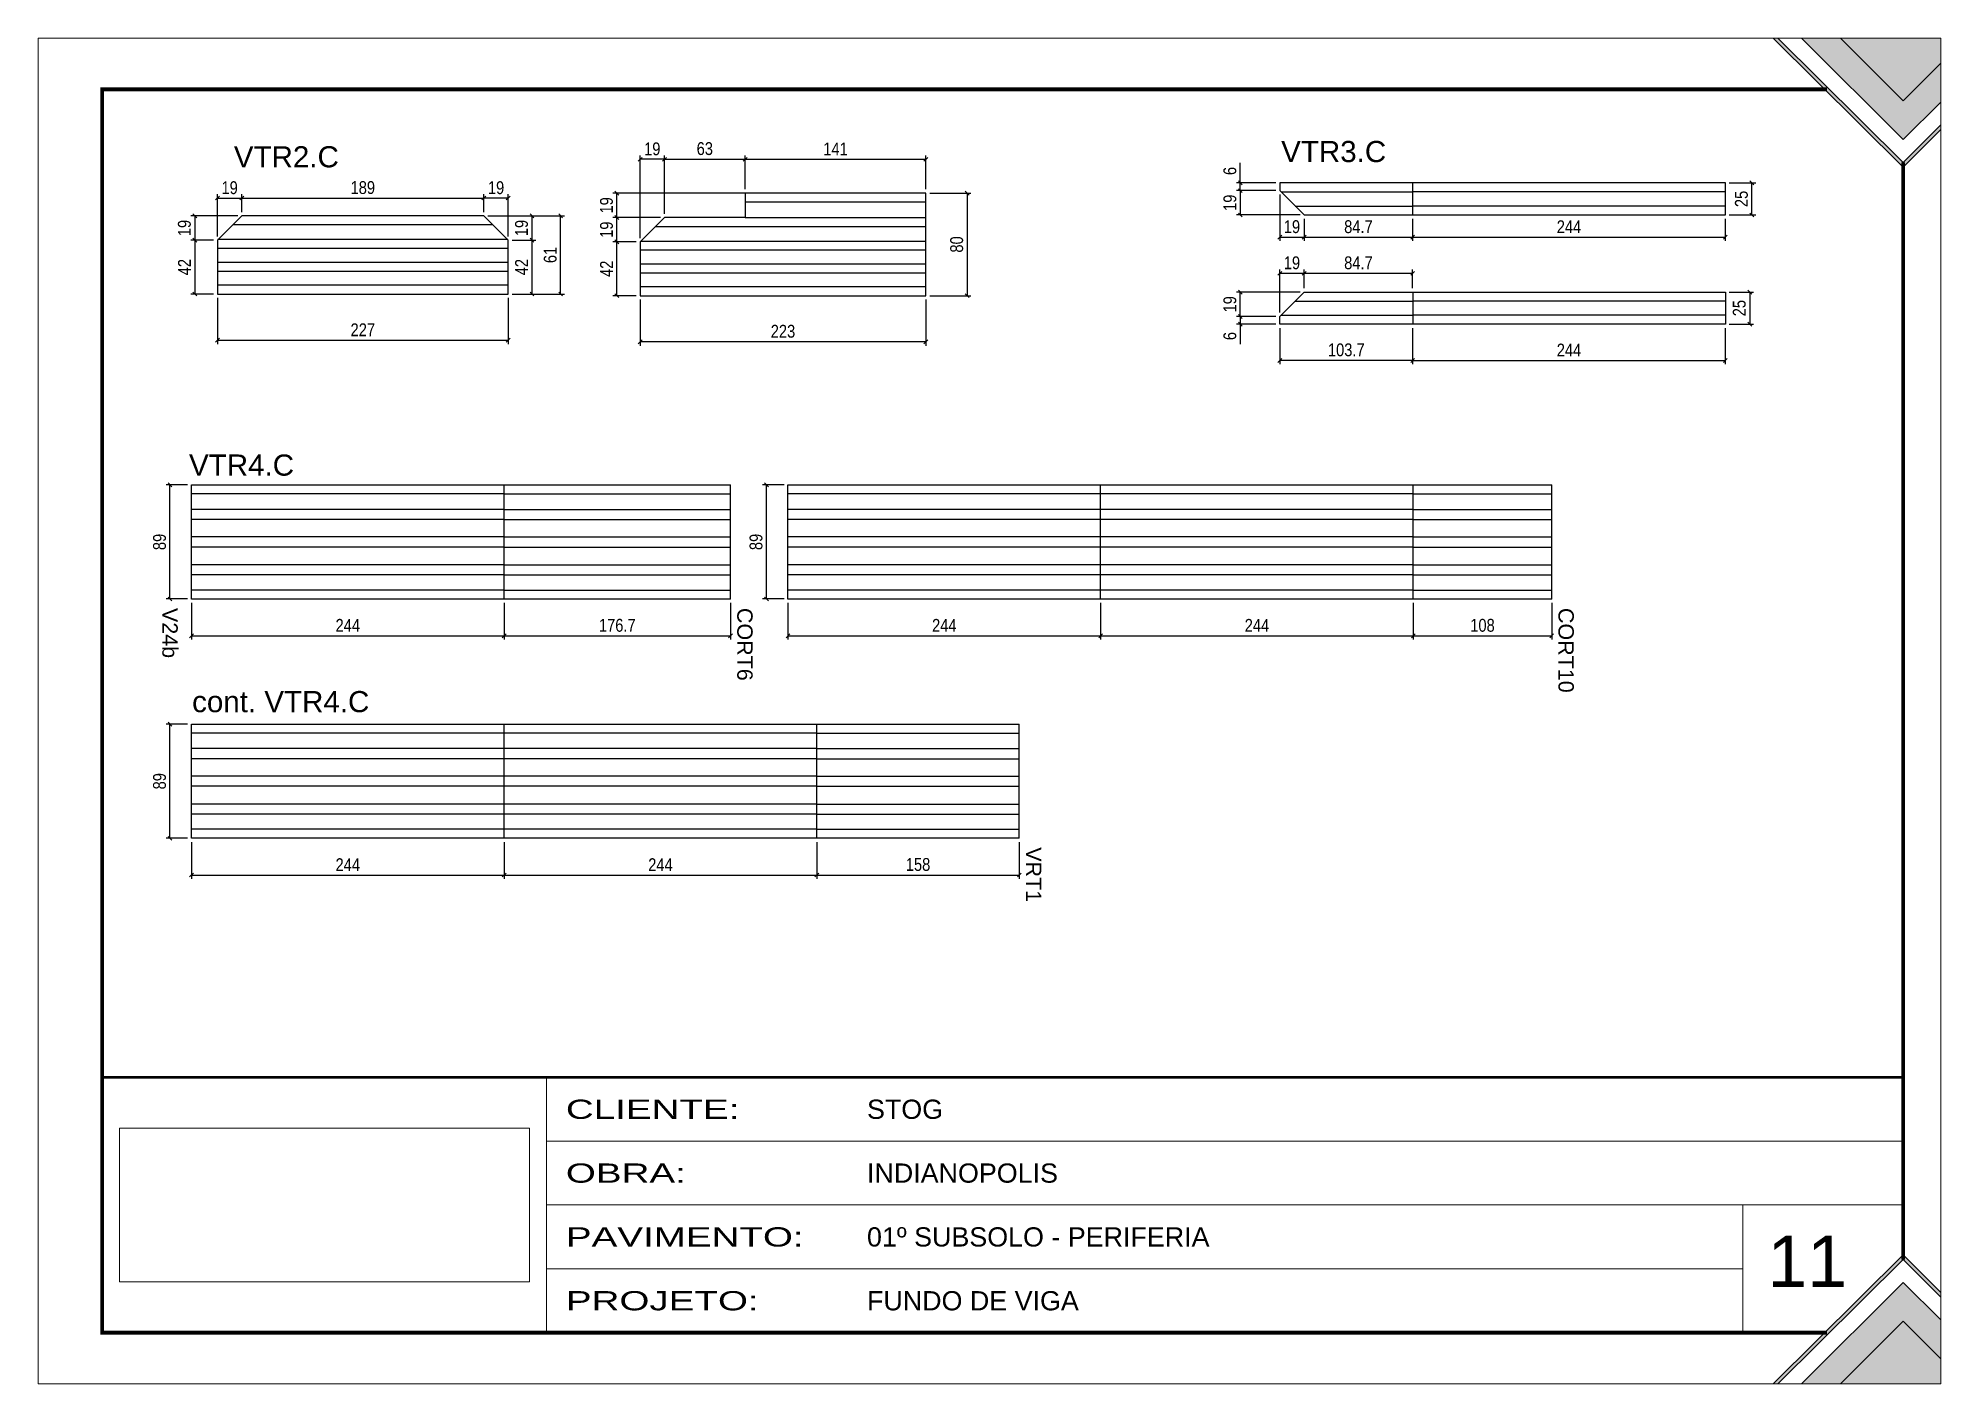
# Model space of a CAD drawing. Extents: x -1206 to 6684, y -2991 to 10691.
# Drawn here: x 3241 to 4726, y -1841 to -791 of the extents above; entities that cross this region are included whole.
import ezdxf
from ezdxf.enums import TextEntityAlignment as Align

# ---------------------------------------------------------------- set-up
doc = ezdxf.new("R2010")
doc.units = 0
doc.linetypes.add('CONTINUO', pattern=[0])
doc.layers.get('0').update_dxf_attribs({"color": 50})
for name, color, linetype in [('5', 5, 'Continuous'), ('COTA', 241, 'Continuous'), ('NOMENCLATURA', 7, 'Continuous'), ('Painéis', 200, 'Continuous'), ('SARR_2.2x7', 40, 'Continuous'), ('TEXTO', 3, 'Continuous')]:
    doc.layers.add(name, color=color, linetype=linetype)
doc.layers.add('Folhas', color=255, linetype='Continuous', lineweight=9)
doc.styles.add('ARIAL', font='arial.ttf')
doc.styles.add('COTA TECNICA-50', font='techl___.ttf', dxfattribs={"height": 10})
doc.styles.get("Standard").update_dxf_attribs({"font": 'arial.ttf'})
doc.styles.add('Tecnologia', font='')
doc.styles.get('Tecnologia').set_extended_font_data('Forgotten Futurist')
doc.dimstyles.new('COTA PAINEL-50', dxfattribs={"dimtxt": 10, "dimasz": 3, "dimexe": 3, "dimexo": 3, "dimgap": 3, "dimtad": 1, "dimdec": 1, "dimzin": 9, "dimdsep": 46, "dimtxsty": 'COTA TECNICA-50', "dimblk1": 'OBLIQUE', "dimblk2": 'OBLIQUE', "dimsah": 1, "dimcen": 0.9, "dimclrd": 4, "dimclre": 4, "dimclrt": 240, "dimadec": 1, "dimazin": 3, "dimtfac": 1, "dimtdec": 1, "dimtmove": 0, "dimatfit": 3, "dimfxl": 1, "dimtolj": 1, "dimtzin": 12, "dimarcsym": 0})
picture_1 = doc.add_image_def('image1.jpg', size_in_pixel=(1600, 599))

msp = doc.modelspace()

# ---------------------------------------------------------------- texts
at = {"layer": '5', "linetype": 'Continuous'}
for s, p in [('V24b', (3338.458, -1236.083)), ('CORT6', (3787.124, -1236.083)), ('CORT10', (4427.955, -1236.083)), ('VRT1', (4012.424, -1422.755))]:
    msp.add_text(s, height=12, rotation=270.000036, dxfattribs=at).set_placement(p)
at = {"layer": 'Folhas', "style": 'ARIAL'}
msp.add_text('11', height=40, dxfattribs=at).set_placement((4622.102, -1745.755), align=Align.MIDDLE)
at = {"layer": 'NOMENCLATURA', "linetype": 'Continuous'}
for s, height, p in [('VTR2.C', 16.5, (3394.253, -892.37)), ('VTR3.C', 16.5, (4211.573, -888.255)), ('VTR4.C', 16.5, (3359.293, -1132.879)), ('cont. VTR4.C', 16.49999, (3361.689, -1317.425))]:
    msp.add_text(s, height=height, dxfattribs=at).set_placement(p)

# ---------------------------------------------------------------- blocks, each defined once
blk = doc.blocks.new('9999999999')
at = {"transparency": 33554687}
h = blk.add_hatch(color=30, dxfattribs=at)
h.dxf.hatch_style = 1
h.paths.add_polyline_path([(1357.7, 1050), (1354, 1050), (1455.5, 949.3), (1485, 978.7), (1485, 982.3), (1455.5, 953)])
at = {"true_color": 0x000000, "transparency": 33554687}
h = blk.add_hatch(color=18, dxfattribs=at)
h.dxf.hatch_style = 1
h.paths.add_polyline_path([(1406.6, 1050), (1376.2, 1050), (1455.5, 970.8), (1485, 1000.1), (1485, 1030.4), (1455.5, 1001.1)])
at = {"true_color": 0xff7f00, "transparency": 33554687}
h = blk.add_hatch(color=30, dxfattribs=at)
h.dxf.hatch_style = 1
h.paths.add_polyline_path([(1485, 1030.4), (1485, 1050), (1406.6, 1050), (1455.5, 1001.1)])
at = {"transparency": 33554687}
h = blk.add_hatch(color=30, dxfattribs=at)
h.dxf.hatch_style = 1
h.paths.add_polyline_path([(1357.7, 0), (1354, 0), (1455.5, 100.7), (1485, 71.3), (1485, 67.7), (1455.5, 97)])
at = {"true_color": 0x000000, "transparency": 33554687}
h = blk.add_hatch(color=18, dxfattribs=at)
h.dxf.hatch_style = 1
h.paths.add_polyline_path([(1406.6, 0), (1376.2, 0), (1455.5, 79.2), (1485, 49.9), (1485, 19.6), (1455.5, 48.9)])
at = {"true_color": 0xff7f00, "transparency": 33554687}
h = blk.add_hatch(color=30, dxfattribs=at)
h.dxf.hatch_style = 1
h.paths.add_polyline_path([(1485, 19.6), (1485, 0), (1406.6, 0), (1455.5, 48.9)])
at = {"color": 30, "linetype": 'CONTINUO'}
for p, q in [((396.9, 40), (396.9, 239.2)), ((396.9, 189.4), (1455.5, 189.4)), ((396.9, 139.6), (1455.5, 139.6)), ((1330.4, 139.6), (1330.4, 40)), ((396.9, 89.8), (1330.4, 89.8))]:
    blk.add_line(p, q, dxfattribs=at)
at = {"color": 30, "transparency": 33554687}
for points in [[(1485, 978.7), (1455.5, 949.3), (1354, 1050)], [(1485, 982.3), (1455.5, 953), (1357.7, 1050)], [(1376.2, 1050), (1455.5, 970.8), (1485, 1000.1)], [(1406.6, 1050), (1455.5, 1001.1), (1485, 1030.4)], [(1485, 71.3), (1455.5, 100.7), (1354, 0)], [(1485, 67.7), (1455.5, 97), (1357.7, 0)], [(1376.2, 0), (1455.5, 79.2), (1485, 49.9)], [(1406.6, 0), (1455.5, 48.9), (1485, 19.6)]]:
    blk.add_lwpolyline(points, dxfattribs=at)
at = {"color": 30, "linetype": 'CONTINUO', "const_width": 2}
blk.add_lwpolyline([(1455.5, 97), (1455.5, 239.2), (50, 239.2), (50, 40), (1396.2, 40)], dxfattribs=at)
at = {"layer": 'Folhas'}
blk.add_lwpolyline([(0, 0), (1485, 0), (1485, 1050), (0, 1050)], close=True, dxfattribs=at)
at = {"layer": 'Folhas', "color": 30, "const_width": 3}
for points in [[(1396.2, 1010), (50, 1010), (50, 40), (1396.2, 40)], [(1455.5, 97), (1455.5, 953)]]:
    blk.add_lwpolyline(points, dxfattribs=at)
at = {"layer": 'TEXTO', "color": 7, "style": 'Tecnologia', "width": 1.5}
for s, p in [('CLIENTE:', (411.9, 214.3)), ('OBRA:', (411.9, 164.5)), ('PAVIMENTO:', (411.9, 114.7)), ('PROJETO:', (411.9, 64.9))]:
    blk.add_text(s, height=15, dxfattribs=at).set_placement(p, align=Align.MIDDLE_LEFT)
at = {"layer": 'TEXTO', "color": 7, "linetype": 'Continuous', "ltscale": 5, "style": 'ARIAL'}
for s, p in [('STOG', (646.9, 214.3)), ('INDIANOPOLIS', (646.9, 164.5)), ('01º SUBSOLO - PERIFERIA', (646.9, 114.7)), ('FUNDO DE VIGA', (646.9, 64.9))]:
    blk.add_text(s, height=15, dxfattribs=at).set_placement(p, align=Align.MIDDLE_LEFT)
image = blk.add_image(picture_1, insert=(63.5, 79.7), size_in_units=(320, 119.8))
image.dxf.flags = 7
blk = doc.blocks.new('_Oblique')
at = {"color": 0, "linetype": 'ByBlock', "lineweight": -2}
blk.add_line((-0.5, -0.5), (0.5, 0.5), dxfattribs=at)
blk = doc.blocks.new('*D327')
at = {"layer": 'COTA', "color": 4, "lineweight": -2, "transparency": 16777216}
for p, q in [((3381.5, -994.2), (3381.5, -1030.2)), ((3608.4, -994.2), (3608.4, -1030.2)), ((3381.5, -1027.2), (3608.4, -1027.2))]:
    blk.add_line(p, q, dxfattribs=at)
at = {"layer": 'Defpoints', "color": 0, "transparency": 16777216}
for p in [(3381.5, -991.2), (3608.4, -991.2), (3608.4, -1027.2)]:
    blk.add_point(p, dxfattribs=at)
at = {"layer": 'COTA', "color": 4, "lineweight": -2, "transparency": 16777216, "xscale": 3, "yscale": 3, "zscale": 3, "rotation": 180}
blk.add_blockref('_Oblique', (3381.5, -1027.2), dxfattribs=at)
at = {"layer": 'COTA', "color": 4, "lineweight": -2, "transparency": 16777216, "xscale": 3, "yscale": 3, "zscale": 3}
blk.add_blockref('_Oblique', (3608.4, -1027.2), dxfattribs=at)
at = {"layer": 'COTA', "color": 240, "transparency": 16777216, "insert": (3494.9, -1019.1), "char_height": 10, "attachment_point": 5, "style": 'COTA TECNICA-50'}
blk.add_mtext('\\A1;227', dxfattribs=at)
blk = doc.blocks.new('*D328')
at = {"layer": 'COTA', "color": 4, "lineweight": -2, "transparency": 16777216}
for p, q in [((3711.3, -995.5), (3711.3, -1031.5)), ((3934.3, -995.5), (3934.3, -1031.5)), ((3934.3, -1028.5), (3711.3, -1028.5))]:
    blk.add_line(p, q, dxfattribs=at)
at = {"layer": 'Defpoints', "color": 0, "transparency": 16777216}
for p in [(3711.3, -992.5), (3934.3, -992.5), (3711.3, -1028.5)]:
    blk.add_point(p, dxfattribs=at)
at = {"layer": 'COTA', "color": 4, "lineweight": -2, "transparency": 16777216, "xscale": 3, "yscale": 3, "zscale": 3, "rotation": 180}
blk.add_blockref('_Oblique', (3711.3, -1028.5), dxfattribs=at)
at = {"layer": 'COTA', "color": 4, "lineweight": -2, "transparency": 16777216, "xscale": 3, "yscale": 3, "zscale": 3}
blk.add_blockref('_Oblique', (3934.3, -1028.5), dxfattribs=at)
at = {"layer": 'COTA', "color": 240, "transparency": 16777216, "insert": (3822.8, -1020.3), "char_height": 10, "attachment_point": 5, "style": 'COTA TECNICA-50'}
blk.add_mtext('\\A1;223', dxfattribs=at)
blk = doc.blocks.new('*D329')
at = {"layer": 'COTA', "color": 4, "lineweight": -2, "transparency": 16777216}
for p, q in [((3937.3, -912.5), (3969.5, -912.5)), ((3966.5, -912.5), (3966.5, -992.5)), ((3937.3, -992.5), (3969.5, -992.5))]:
    blk.add_line(p, q, dxfattribs=at)
at = {"layer": 'Defpoints', "color": 0, "transparency": 16777216}
for p in [(3934.3, -912.5), (3934.3, -992.5), (3966.5, -992.5)]:
    blk.add_point(p, dxfattribs=at)
at = {"layer": 'COTA', "color": 4, "lineweight": -2, "transparency": 16777216, "xscale": 3, "yscale": 3, "zscale": 3}
for p, rotation in [((3966.5, -912.5), 90), ((3966.5, -992.5), 270)]:
    blk.add_blockref('_Oblique', p, dxfattribs=dict(at, rotation=rotation))
at = {"layer": 'COTA', "color": 240, "transparency": 16777216, "insert": (3958.4, -952.5), "char_height": 10, "attachment_point": 5, "rotation": 90, "style": 'COTA TECNICA-50'}
blk.add_mtext('\\A1;80', dxfattribs=at)
blk = doc.blocks.new('*D330')
at = {"layer": 'COTA', "color": 4, "lineweight": -2, "transparency": 16777216}
for p, q in [((3793.3, -909.5), (3793.3, -883.1)), ((3793.3, -886.1), (3934.3, -886.1)), ((3934.3, -909.5), (3934.3, -883.1))]:
    blk.add_line(p, q, dxfattribs=at)
at = {"layer": 'Defpoints', "color": 0, "transparency": 16777216}
for p in [(3934.3, -886.1), (3793.3, -912.5), (3934.3, -912.5)]:
    blk.add_point(p, dxfattribs=at)
at = {"layer": 'COTA', "color": 4, "lineweight": -2, "transparency": 16777216, "xscale": 3, "yscale": 3, "zscale": 3, "rotation": 180}
blk.add_blockref('_Oblique', (3793.3, -886.1), dxfattribs=at)
at = {"layer": 'COTA', "color": 4, "lineweight": -2, "transparency": 16777216, "xscale": 3, "yscale": 3, "zscale": 3}
blk.add_blockref('_Oblique', (3934.3, -886.1), dxfattribs=at)
at = {"layer": 'COTA', "color": 240, "transparency": 16777216, "insert": (3863.8, -878), "char_height": 10, "attachment_point": 5, "style": 'COTA TECNICA-50'}
blk.add_mtext('\\A1;141', dxfattribs=at)
blk = doc.blocks.new('*D331')
at = {"layer": 'COTA', "color": 4, "lineweight": -2, "transparency": 16777216}
for p, q in [((3730.3, -928.5), (3730.3, -883.1)), ((3730.3, -886.1), (3793.3, -886.1)), ((3793.3, -909.5), (3793.3, -883.1))]:
    blk.add_line(p, q, dxfattribs=at)
at = {"layer": 'Defpoints', "color": 0, "transparency": 16777216}
for p in [(3793.3, -886.1), (3793.3, -912.5), (3730.3, -931.5)]:
    blk.add_point(p, dxfattribs=at)
at = {"layer": 'COTA', "color": 4, "lineweight": -2, "transparency": 16777216, "xscale": 3, "yscale": 3, "zscale": 3, "rotation": 180}
blk.add_blockref('_Oblique', (3730.3, -886.1), dxfattribs=at)
at = {"layer": 'COTA', "color": 4, "lineweight": -2, "transparency": 16777216, "xscale": 3, "yscale": 3, "zscale": 3}
blk.add_blockref('_Oblique', (3793.3, -886.1), dxfattribs=at)
at = {"layer": 'COTA', "color": 240, "transparency": 16777216, "insert": (3761.8, -877.8), "char_height": 10, "attachment_point": 5, "style": 'COTA TECNICA-50'}
blk.add_mtext('\\A1;63', dxfattribs=at)
blk = doc.blocks.new('*D332')
at = {"layer": 'COTA', "color": 4, "lineweight": -2, "transparency": 16777216}
for p, q in [((3708.3, -950.5), (3690.1, -950.5)), ((3693.1, -992.5), (3693.1, -950.5)), ((3708.3, -992.5), (3690.1, -992.5))]:
    blk.add_line(p, q, dxfattribs=at)
at = {"layer": 'Defpoints', "color": 0, "transparency": 16777216}
for p in [(3693.1, -950.5), (3711.3, -950.5), (3711.3, -992.5)]:
    blk.add_point(p, dxfattribs=at)
at = {"layer": 'COTA', "color": 4, "lineweight": -2, "transparency": 16777216, "xscale": 3, "yscale": 3, "zscale": 3}
for p, rotation in [((3693.1, -950.5), 90), ((3693.1, -992.5), 270)]:
    blk.add_blockref('_Oblique', p, dxfattribs=dict(at, rotation=rotation))
at = {"layer": 'COTA', "color": 240, "transparency": 16777216, "insert": (3685.1, -971.5), "char_height": 10, "attachment_point": 5, "rotation": 90, "style": 'COTA TECNICA-50'}
blk.add_mtext('\\A1;42', dxfattribs=at)
blk = doc.blocks.new('*D333')
at = {"layer": 'COTA', "color": 4, "lineweight": -2, "transparency": 16777216}
for p, q in [((3711.3, -947.5), (3711.3, -883.1)), ((3730.3, -886.1), (3711.3, -886.1)), ((3730.3, -928.5), (3730.3, -883.1))]:
    blk.add_line(p, q, dxfattribs=at)
at = {"layer": 'Defpoints', "color": 0, "transparency": 16777216}
for p in [(3711.3, -886.1), (3730.3, -931.5), (3711.3, -950.5)]:
    blk.add_point(p, dxfattribs=at)
at = {"layer": 'COTA', "color": 4, "lineweight": -2, "transparency": 16777216, "xscale": 3, "yscale": 3, "zscale": 3, "rotation": 180}
blk.add_blockref('_Oblique', (3711.3, -886.1), dxfattribs=at)
at = {"layer": 'COTA', "color": 4, "lineweight": -2, "transparency": 16777216, "xscale": 3, "yscale": 3, "zscale": 3}
blk.add_blockref('_Oblique', (3730.3, -886.1), dxfattribs=at)
at = {"layer": 'COTA', "color": 240, "transparency": 16777216, "insert": (3720.8, -878), "char_height": 10, "attachment_point": 5, "style": 'COTA TECNICA-50'}
blk.add_mtext('\\A1;19', dxfattribs=at)
blk = doc.blocks.new('*D334')
at = {"layer": 'COTA', "color": 4, "lineweight": -2, "transparency": 16777216}
for p, q in [((3727.3, -931.5), (3690.1, -931.5)), ((3693.1, -950.5), (3693.1, -931.5)), ((3708.3, -950.5), (3690.1, -950.5))]:
    blk.add_line(p, q, dxfattribs=at)
at = {"layer": 'Defpoints', "color": 0, "transparency": 16777216}
for p in [(3693.1, -931.5), (3730.3, -931.5), (3711.3, -950.5)]:
    blk.add_point(p, dxfattribs=at)
at = {"layer": 'COTA', "color": 4, "lineweight": -2, "transparency": 16777216, "xscale": 3, "yscale": 3, "zscale": 3}
for p, rotation in [((3693.1, -931.5), 90), ((3693.1, -950.5), 270)]:
    blk.add_blockref('_Oblique', p, dxfattribs=dict(at, rotation=rotation))
at = {"layer": 'COTA', "color": 240, "transparency": 16777216, "insert": (3685.1, -941), "char_height": 10, "attachment_point": 5, "rotation": 90, "style": 'COTA TECNICA-50'}
blk.add_mtext('\\A1;19', dxfattribs=at)
blk = doc.blocks.new('*D335')
at = {"layer": 'COTA', "color": 4, "lineweight": -2, "transparency": 16777216}
for p, q in [((3796.8, -912.5), (3690.1, -912.5)), ((3693.1, -931.5), (3693.1, -912.5)), ((3727.3, -931.5), (3690.1, -931.5))]:
    blk.add_line(p, q, dxfattribs=at)
at = {"layer": 'Defpoints', "color": 0, "transparency": 16777216}
for p in [(3693.1, -912.5), (3799.8, -912.5), (3730.3, -931.5)]:
    blk.add_point(p, dxfattribs=at)
at = {"layer": 'COTA', "color": 4, "lineweight": -2, "transparency": 16777216, "xscale": 3, "yscale": 3, "zscale": 3}
for p, rotation in [((3693.1, -912.5), 90), ((3693.1, -931.5), 270)]:
    blk.add_blockref('_Oblique', p, dxfattribs=dict(at, rotation=rotation))
at = {"layer": 'COTA', "color": 240, "transparency": 16777216, "insert": (3685.1, -922), "char_height": 10, "attachment_point": 5, "rotation": 90, "style": 'COTA TECNICA-50'}
blk.add_mtext('\\A1;19', dxfattribs=at)
blk = doc.blocks.new('*D336')
at = {"layer": 'COTA', "color": 4, "lineweight": -2, "transparency": 16777216}
for p, q in [((3611.4, -949.2), (3629.9, -949.2)), ((3626.9, -949.2), (3626.9, -991.2)), ((3611.4, -991.2), (3629.9, -991.2))]:
    blk.add_line(p, q, dxfattribs=at)
at = {"layer": 'Defpoints', "color": 0, "transparency": 16777216}
for p in [(3608.4, -949.2), (3608.4, -991.2), (3626.9, -991.2)]:
    blk.add_point(p, dxfattribs=at)
at = {"layer": 'COTA', "color": 4, "lineweight": -2, "transparency": 16777216, "xscale": 3, "yscale": 3, "zscale": 3}
for p, rotation in [((3626.9, -949.2), 90), ((3626.9, -991.2), 270)]:
    blk.add_blockref('_Oblique', p, dxfattribs=dict(at, rotation=rotation))
at = {"layer": 'COTA', "color": 240, "transparency": 16777216, "insert": (3618.8, -970.2), "char_height": 10, "attachment_point": 5, "rotation": 90, "style": 'COTA TECNICA-50'}
blk.add_mtext('\\A1;42', dxfattribs=at)
blk = doc.blocks.new('*D337')
at = {"layer": 'COTA', "color": 4, "lineweight": -2, "transparency": 16777216}
for p, q in [((3592.4, -930.2), (3629.9, -930.2)), ((3626.9, -930.2), (3626.9, -949.2)), ((3611.4, -949.2), (3629.9, -949.2))]:
    blk.add_line(p, q, dxfattribs=at)
at = {"layer": 'Defpoints', "color": 0, "transparency": 16777216}
for p in [(3589.4, -930.2), (3608.4, -949.2), (3626.9, -949.2)]:
    blk.add_point(p, dxfattribs=at)
at = {"layer": 'COTA', "color": 4, "lineweight": -2, "transparency": 16777216, "xscale": 3, "yscale": 3, "zscale": 3}
for p, rotation in [((3626.9, -930.2), 90), ((3626.9, -949.2), 270)]:
    blk.add_blockref('_Oblique', p, dxfattribs=dict(at, rotation=rotation))
at = {"layer": 'COTA', "color": 240, "transparency": 16777216, "insert": (3618.8, -939.7), "char_height": 10, "attachment_point": 5, "rotation": 90, "style": 'COTA TECNICA-50'}
blk.add_mtext('\\A1;19', dxfattribs=at)
blk = doc.blocks.new('*D338')
at = {"layer": 'COTA', "color": 4, "lineweight": -2, "transparency": 16777216}
for p, q in [((3397.5, -930.2), (3360.8, -930.2)), ((3363.8, -930.2), (3363.8, -949.2)), ((3378.5, -949.2), (3360.8, -949.2))]:
    blk.add_line(p, q, dxfattribs=at)
at = {"layer": 'Defpoints', "color": 0, "transparency": 16777216}
for p in [(3400.5, -930.2), (3363.8, -949.2), (3381.5, -949.2)]:
    blk.add_point(p, dxfattribs=at)
at = {"layer": 'COTA', "color": 4, "lineweight": -2, "transparency": 16777216, "xscale": 3, "yscale": 3, "zscale": 3}
for p, rotation in [((3363.8, -930.2), 90), ((3363.8, -949.2), 270)]:
    blk.add_blockref('_Oblique', p, dxfattribs=dict(at, rotation=rotation))
at = {"layer": 'COTA', "color": 240, "transparency": 16777216, "insert": (3355.7, -939.7), "char_height": 10, "attachment_point": 5, "rotation": 90, "style": 'COTA TECNICA-50'}
blk.add_mtext('\\A1;19', dxfattribs=at)
blk = doc.blocks.new('*D339')
at = {"layer": 'COTA', "color": 4, "lineweight": -2, "transparency": 16777216}
for p, q in [((3378.5, -949.2), (3360.8, -949.2)), ((3363.8, -949.2), (3363.8, -991.2)), ((3378.5, -991.2), (3360.8, -991.2))]:
    blk.add_line(p, q, dxfattribs=at)
at = {"layer": 'Defpoints', "color": 0, "transparency": 16777216}
for p in [(3381.5, -949.2), (3363.8, -991.2), (3381.5, -991.2)]:
    blk.add_point(p, dxfattribs=at)
at = {"layer": 'COTA', "color": 4, "lineweight": -2, "transparency": 16777216, "xscale": 3, "yscale": 3, "zscale": 3}
for p, rotation in [((3363.8, -949.2), 90), ((3363.8, -991.2), 270)]:
    blk.add_blockref('_Oblique', p, dxfattribs=dict(at, rotation=rotation))
at = {"layer": 'COTA', "color": 240, "transparency": 16777216, "insert": (3355.7, -970.2), "char_height": 10, "attachment_point": 5, "rotation": 90, "style": 'COTA TECNICA-50'}
blk.add_mtext('\\A1;42', dxfattribs=at)
blk = doc.blocks.new('*D340')
at = {"layer": 'COTA', "color": 4, "lineweight": -2, "transparency": 16777216}
for p, q in [((3614.2, -930.2), (3652.3, -930.2)), ((3649.3, -991.2), (3649.3, -930.2)), ((3623.7, -991.2), (3652.3, -991.2))]:
    blk.add_line(p, q, dxfattribs=at)
at = {"layer": 'Defpoints', "color": 0, "transparency": 16777216}
for p in [(3611.2, -930.2), (3649.3, -930.2), (3620.7, -991.2)]:
    blk.add_point(p, dxfattribs=at)
at = {"layer": 'COTA', "color": 4, "lineweight": -2, "transparency": 16777216, "xscale": 3, "yscale": 3, "zscale": 3}
for p, rotation in [((3649.3, -930.2), 90), ((3649.3, -991.2), 270)]:
    blk.add_blockref('_Oblique', p, dxfattribs=dict(at, rotation=rotation))
at = {"layer": 'COTA', "color": 240, "transparency": 16777216, "insert": (3641.2, -960.7), "char_height": 10, "attachment_point": 5, "rotation": 90, "style": 'COTA TECNICA-50'}
blk.add_mtext('\\A1;61', dxfattribs=at)
blk = doc.blocks.new('*D341')
at = {"layer": 'COTA', "color": 4, "lineweight": -2, "transparency": 16777216}
for p, q in [((3381.5, -946.2), (3381.5, -913.3)), ((3381.5, -916.3), (3400.5, -916.3)), ((3400.5, -927.2), (3400.5, -913.3))]:
    blk.add_line(p, q, dxfattribs=at)
at = {"layer": 'Defpoints', "color": 0, "transparency": 16777216}
for p in [(3400.5, -916.3), (3400.5, -930.2), (3381.5, -949.2)]:
    blk.add_point(p, dxfattribs=at)
at = {"layer": 'COTA', "color": 4, "lineweight": -2, "transparency": 16777216, "xscale": 3, "yscale": 3, "zscale": 3, "rotation": 180}
blk.add_blockref('_Oblique', (3381.5, -916.3), dxfattribs=at)
at = {"layer": 'COTA', "color": 4, "lineweight": -2, "transparency": 16777216, "xscale": 3, "yscale": 3, "zscale": 3}
blk.add_blockref('_Oblique', (3400.5, -916.3), dxfattribs=at)
at = {"layer": 'COTA', "color": 240, "transparency": 16777216, "insert": (3391, -908.3), "char_height": 10, "attachment_point": 5, "style": 'COTA TECNICA-50'}
blk.add_mtext('\\A1;19', dxfattribs=at)
blk = doc.blocks.new('*D342')
at = {"layer": 'COTA', "color": 4, "lineweight": -2, "transparency": 16777216}
for p, q in [((3400.5, -927.2), (3400.5, -913.3)), ((3400.5, -916.3), (3589.4, -916.3)), ((3589.4, -927.2), (3589.4, -913.3))]:
    blk.add_line(p, q, dxfattribs=at)
at = {"layer": 'Defpoints', "color": 0, "transparency": 16777216}
for p in [(3589.4, -916.3), (3400.5, -930.2), (3589.4, -930.2)]:
    blk.add_point(p, dxfattribs=at)
at = {"layer": 'COTA', "color": 4, "lineweight": -2, "transparency": 16777216, "xscale": 3, "yscale": 3, "zscale": 3, "rotation": 180}
blk.add_blockref('_Oblique', (3400.5, -916.3), dxfattribs=at)
at = {"layer": 'COTA', "color": 4, "lineweight": -2, "transparency": 16777216, "xscale": 3, "yscale": 3, "zscale": 3}
blk.add_blockref('_Oblique', (3589.4, -916.3), dxfattribs=at)
at = {"layer": 'COTA', "color": 240, "transparency": 16777216, "insert": (3494.9, -908.2), "char_height": 10, "attachment_point": 5, "style": 'COTA TECNICA-50'}
blk.add_mtext('\\A1;189', dxfattribs=at)
blk = doc.blocks.new('*D343')
at = {"layer": 'COTA', "color": 4, "lineweight": -2, "transparency": 16777216}
for p, q in [((3589.4, -927.2), (3589.4, -913.3)), ((3608.4, -916.3), (3589.4, -916.3)), ((3608.4, -946.2), (3608.4, -913.3))]:
    blk.add_line(p, q, dxfattribs=at)
at = {"layer": 'Defpoints', "color": 0, "transparency": 16777216}
for p in [(3589.4, -916.3), (3589.4, -930.2), (3608.4, -949.2)]:
    blk.add_point(p, dxfattribs=at)
at = {"layer": 'COTA', "color": 4, "lineweight": -2, "transparency": 16777216, "xscale": 3, "yscale": 3, "zscale": 3, "rotation": 180}
blk.add_blockref('_Oblique', (3589.4, -916.3), dxfattribs=at)
at = {"layer": 'COTA', "color": 4, "lineweight": -2, "transparency": 16777216, "xscale": 3, "yscale": 3, "zscale": 3}
blk.add_blockref('_Oblique', (3608.4, -916.3), dxfattribs=at)
at = {"layer": 'COTA', "color": 240, "transparency": 16777216, "insert": (3598.9, -908.3), "char_height": 10, "attachment_point": 5, "style": 'COTA TECNICA-50'}
blk.add_mtext('\\A1;19', dxfattribs=at)
blk = doc.blocks.new('*D344')
at = {"layer": 'COTA', "color": 4, "lineweight": -2, "transparency": 16777216}
for p, q in [((4314.2, -1017.7), (4314.2, -1046)), ((4558.2, -1017.7), (4558.2, -1046)), ((4314.2, -1043), (4558.2, -1043))]:
    blk.add_line(p, q, dxfattribs=at)
at = {"layer": 'Defpoints', "color": 0, "transparency": 16777216}
for p in [(4314.2, -1014.7), (4558.2, -1014.7), (4558.2, -1043)]:
    blk.add_point(p, dxfattribs=at)
at = {"layer": 'COTA', "color": 4, "lineweight": -2, "transparency": 16777216, "xscale": 3, "yscale": 3, "zscale": 3, "rotation": 180}
blk.add_blockref('_Oblique', (4314.2, -1043), dxfattribs=at)
at = {"layer": 'COTA', "color": 4, "lineweight": -2, "transparency": 16777216, "xscale": 3, "yscale": 3, "zscale": 3}
blk.add_blockref('_Oblique', (4558.2, -1043), dxfattribs=at)
at = {"layer": 'COTA', "color": 240, "transparency": 16777216, "insert": (4436.2, -1034.9), "char_height": 10, "attachment_point": 5, "style": 'COTA TECNICA-50'}
blk.add_mtext('\\A1;244', dxfattribs=at)
blk = doc.blocks.new('*D345')
at = {"layer": 'COTA', "color": 4, "lineweight": -2, "transparency": 16777216}
for p, q in [((4210.5, -1017.7), (4210.5, -1046)), ((4314.2, -1017.7), (4314.2, -1046)), ((4314.2, -1043), (4210.5, -1043))]:
    blk.add_line(p, q, dxfattribs=at)
at = {"layer": 'Defpoints', "color": 0, "transparency": 16777216}
for p in [(4210.5, -1014.7), (4314.2, -1014.7), (4210.5, -1043)]:
    blk.add_point(p, dxfattribs=at)
at = {"layer": 'COTA', "color": 4, "lineweight": -2, "transparency": 16777216, "xscale": 3, "yscale": 3, "zscale": 3, "rotation": 180}
blk.add_blockref('_Oblique', (4210.5, -1043), dxfattribs=at)
at = {"layer": 'COTA', "color": 4, "lineweight": -2, "transparency": 16777216, "xscale": 3, "yscale": 3, "zscale": 3}
blk.add_blockref('_Oblique', (4314.2, -1043), dxfattribs=at)
at = {"layer": 'COTA', "color": 240, "transparency": 16777216, "insert": (4262.4, -1034.8), "char_height": 10, "attachment_point": 5, "style": 'COTA TECNICA-50'}
blk.add_mtext('\\A1;103.7', dxfattribs=at)
blk = doc.blocks.new('*D346')
at = {"layer": 'COTA', "color": 4, "lineweight": -2, "transparency": 16777216}
for p, q in [((4207.5, -1008.7), (4176.7, -1008.7)), ((4179.7, -1008.7), (4179.7, -1014.7)), ((4207.5, -1014.7), (4176.7, -1014.7)), ((4179.7, -1014.7), (4179.7, -1030.3))]:
    blk.add_line(p, q, dxfattribs=at)
at = {"layer": 'Defpoints', "color": 0, "transparency": 16777216}
for p in [(4210.5, -1008.7), (4179.7, -1014.7), (4210.5, -1014.7)]:
    blk.add_point(p, dxfattribs=at)
at = {"layer": 'COTA', "color": 4, "lineweight": -2, "transparency": 16777216, "xscale": 3, "yscale": 3, "zscale": 3}
for p, rotation in [((4179.7, -1008.7), 90), ((4179.7, -1014.7), 270)]:
    blk.add_blockref('_Oblique', p, dxfattribs=dict(at, rotation=rotation))
at = {"layer": 'COTA', "color": 240, "transparency": 16777216, "insert": (4171.6, -1024), "char_height": 10, "attachment_point": 5, "rotation": 90, "style": 'COTA TECNICA-50'}
blk.add_mtext('\\A1;6', dxfattribs=at)
blk = doc.blocks.new('*D347')
at = {"layer": 'COTA', "color": 4, "lineweight": -2, "transparency": 16777216}
for p, q in [((4226.5, -989.7), (4176.7, -989.7)), ((4179.7, -1008.7), (4179.7, -989.7)), ((4207.5, -1008.7), (4176.7, -1008.7))]:
    blk.add_line(p, q, dxfattribs=at)
at = {"layer": 'Defpoints', "color": 0, "transparency": 16777216}
for p in [(4179.7, -989.7), (4229.5, -989.7), (4210.5, -1008.7)]:
    blk.add_point(p, dxfattribs=at)
at = {"layer": 'COTA', "color": 4, "lineweight": -2, "transparency": 16777216, "xscale": 3, "yscale": 3, "zscale": 3}
for p, rotation in [((4179.7, -989.7), 90), ((4179.7, -1008.7), 270)]:
    blk.add_blockref('_Oblique', p, dxfattribs=dict(at, rotation=rotation))
at = {"layer": 'COTA', "color": 240, "transparency": 16777216, "insert": (4171.6, -999.2), "char_height": 10, "attachment_point": 5, "rotation": 90, "style": 'COTA TECNICA-50'}
blk.add_mtext('\\A1;19', dxfattribs=at)
blk = doc.blocks.new('*D348')
at = {"layer": 'COTA', "color": 4, "lineweight": -2, "transparency": 16777216}
for p, q in [((4210.5, -1005.7), (4210.5, -972)), ((4210.5, -975), (4229.5, -975)), ((4229.5, -986.7), (4229.5, -972))]:
    blk.add_line(p, q, dxfattribs=at)
at = {"layer": 'Defpoints', "color": 0, "transparency": 16777216}
for p in [(4229.5, -975), (4229.5, -989.7), (4210.5, -1008.7)]:
    blk.add_point(p, dxfattribs=at)
at = {"layer": 'COTA', "color": 4, "lineweight": -2, "transparency": 16777216, "xscale": 3, "yscale": 3, "zscale": 3, "rotation": 180}
blk.add_blockref('_Oblique', (4210.5, -975), dxfattribs=at)
at = {"layer": 'COTA', "color": 4, "lineweight": -2, "transparency": 16777216, "xscale": 3, "yscale": 3, "zscale": 3}
blk.add_blockref('_Oblique', (4229.5, -975), dxfattribs=at)
at = {"layer": 'COTA', "color": 240, "transparency": 16777216, "insert": (4220, -966.9), "char_height": 10, "attachment_point": 5, "style": 'COTA TECNICA-50'}
blk.add_mtext('\\A1;19', dxfattribs=at)
blk = doc.blocks.new('*D349')
at = {"layer": 'COTA', "color": 4, "lineweight": -2, "transparency": 16777216}
for p, q in [((4229.5, -986.7), (4229.5, -972)), ((4229.5, -975), (4314.2, -975)), ((4314.2, -986.7), (4314.2, -972))]:
    blk.add_line(p, q, dxfattribs=at)
at = {"layer": 'Defpoints', "color": 0, "transparency": 16777216}
for p in [(4314.2, -975), (4229.5, -989.7), (4314.2, -989.7)]:
    blk.add_point(p, dxfattribs=at)
at = {"layer": 'COTA', "color": 4, "lineweight": -2, "transparency": 16777216, "xscale": 3, "yscale": 3, "zscale": 3, "rotation": 180}
blk.add_blockref('_Oblique', (4229.5, -975), dxfattribs=at)
at = {"layer": 'COTA', "color": 4, "lineweight": -2, "transparency": 16777216, "xscale": 3, "yscale": 3, "zscale": 3}
blk.add_blockref('_Oblique', (4314.2, -975), dxfattribs=at)
at = {"layer": 'COTA', "color": 240, "transparency": 16777216, "insert": (4271.9, -966.9), "char_height": 10, "attachment_point": 5, "style": 'COTA TECNICA-50'}
blk.add_mtext('\\A1;84.7', dxfattribs=at)
blk = doc.blocks.new('*D350')
at = {"layer": 'COTA', "color": 4, "lineweight": -2, "transparency": 16777216}
for p, q in [((4179.7, -904.5), (4179.7, -888.9)), ((4207.5, -904.5), (4176.7, -904.5)), ((4179.7, -910.5), (4179.7, -904.5)), ((4207.5, -910.5), (4176.7, -910.5))]:
    blk.add_line(p, q, dxfattribs=at)
at = {"layer": 'Defpoints', "color": 0, "transparency": 16777216}
for p in [(4179.7, -904.5), (4210.5, -904.5), (4210.5, -910.5)]:
    blk.add_point(p, dxfattribs=at)
at = {"layer": 'COTA', "color": 4, "lineweight": -2, "transparency": 16777216, "xscale": 3, "yscale": 3, "zscale": 3}
for p, rotation in [((4179.7, -904.5), 90), ((4179.7, -910.5), 270)]:
    blk.add_blockref('_Oblique', p, dxfattribs=dict(at, rotation=rotation))
at = {"layer": 'COTA', "color": 240, "transparency": 16777216, "insert": (4171.6, -895.2), "char_height": 10, "attachment_point": 5, "rotation": 90, "style": 'COTA TECNICA-50'}
blk.add_mtext('\\A1;6', dxfattribs=at)
blk = doc.blocks.new('*D351')
at = {"layer": 'COTA', "color": 4, "lineweight": -2, "transparency": 16777216}
for p, q in [((4207.5, -910.5), (4176.7, -910.5)), ((4179.7, -910.5), (4179.7, -929.5)), ((4226.5, -929.5), (4176.7, -929.5))]:
    blk.add_line(p, q, dxfattribs=at)
at = {"layer": 'Defpoints', "color": 0, "transparency": 16777216}
for p in [(4210.5, -910.5), (4179.7, -929.5), (4229.5, -929.5)]:
    blk.add_point(p, dxfattribs=at)
at = {"layer": 'COTA', "color": 4, "lineweight": -2, "transparency": 16777216, "xscale": 3, "yscale": 3, "zscale": 3}
for p, rotation in [((4179.7, -910.5), 90), ((4179.7, -929.5), 270)]:
    blk.add_blockref('_Oblique', p, dxfattribs=dict(at, rotation=rotation))
at = {"layer": 'COTA', "color": 240, "transparency": 16777216, "insert": (4171.6, -920), "char_height": 10, "attachment_point": 5, "rotation": 90, "style": 'COTA TECNICA-50'}
blk.add_mtext('\\A1;19', dxfattribs=at)
blk = doc.blocks.new('*D352')
at = {"layer": 'COTA', "color": 4, "lineweight": -2, "transparency": 16777216}
for p, q in [((4210.5, -913.5), (4210.5, -949.8)), ((4229.5, -932.5), (4229.5, -949.8)), ((4210.5, -946.8), (4229.5, -946.8))]:
    blk.add_line(p, q, dxfattribs=at)
at = {"layer": 'Defpoints', "color": 0, "transparency": 16777216}
for p in [(4210.5, -910.5), (4229.5, -929.5), (4229.5, -946.8)]:
    blk.add_point(p, dxfattribs=at)
at = {"layer": 'COTA', "color": 4, "lineweight": -2, "transparency": 16777216, "xscale": 3, "yscale": 3, "zscale": 3, "rotation": 180}
blk.add_blockref('_Oblique', (4210.5, -946.8), dxfattribs=at)
at = {"layer": 'COTA', "color": 4, "lineweight": -2, "transparency": 16777216, "xscale": 3, "yscale": 3, "zscale": 3}
blk.add_blockref('_Oblique', (4229.5, -946.8), dxfattribs=at)
at = {"layer": 'COTA', "color": 240, "transparency": 16777216, "insert": (4220, -938.7), "char_height": 10, "attachment_point": 5, "style": 'COTA TECNICA-50'}
blk.add_mtext('\\A1;19', dxfattribs=at)
blk = doc.blocks.new('*D353')
at = {"layer": 'COTA', "color": 4, "lineweight": -2, "transparency": 16777216}
for p, q in [((4229.5, -932.5), (4229.5, -949.8)), ((4314.2, -932.5), (4314.2, -949.8)), ((4229.5, -946.8), (4314.2, -946.8))]:
    blk.add_line(p, q, dxfattribs=at)
at = {"layer": 'Defpoints', "color": 0, "transparency": 16777216}
for p in [(4229.5, -929.5), (4314.2, -929.5), (4314.2, -946.8)]:
    blk.add_point(p, dxfattribs=at)
at = {"layer": 'COTA', "color": 4, "lineweight": -2, "transparency": 16777216, "xscale": 3, "yscale": 3, "zscale": 3, "rotation": 180}
blk.add_blockref('_Oblique', (4229.5, -946.8), dxfattribs=at)
at = {"layer": 'COTA', "color": 4, "lineweight": -2, "transparency": 16777216, "xscale": 3, "yscale": 3, "zscale": 3}
blk.add_blockref('_Oblique', (4314.2, -946.8), dxfattribs=at)
at = {"layer": 'COTA', "color": 240, "transparency": 16777216, "insert": (4271.9, -938.7), "char_height": 10, "attachment_point": 5, "style": 'COTA TECNICA-50'}
blk.add_mtext('\\A1;84.7', dxfattribs=at)
blk = doc.blocks.new('*D354')
at = {"layer": 'COTA', "color": 4, "lineweight": -2, "transparency": 16777216}
for p, q in [((4314.2, -932.5), (4314.2, -949.8)), ((4558.2, -932.5), (4558.2, -949.8)), ((4314.2, -946.8), (4558.2, -946.8))]:
    blk.add_line(p, q, dxfattribs=at)
at = {"layer": 'Defpoints', "color": 0, "transparency": 16777216}
for p in [(4314.2, -929.5), (4558.2, -929.5), (4558.2, -946.8)]:
    blk.add_point(p, dxfattribs=at)
at = {"layer": 'COTA', "color": 4, "lineweight": -2, "transparency": 16777216, "xscale": 3, "yscale": 3, "zscale": 3, "rotation": 180}
blk.add_blockref('_Oblique', (4314.2, -946.8), dxfattribs=at)
at = {"layer": 'COTA', "color": 4, "lineweight": -2, "transparency": 16777216, "xscale": 3, "yscale": 3, "zscale": 3}
blk.add_blockref('_Oblique', (4558.2, -946.8), dxfattribs=at)
at = {"layer": 'COTA', "color": 240, "transparency": 16777216, "insert": (4436.2, -938.7), "char_height": 10, "attachment_point": 5, "style": 'COTA TECNICA-50'}
blk.add_mtext('\\A1;244', dxfattribs=at)
blk = doc.blocks.new('*D355')
at = {"layer": 'COTA', "color": 4, "lineweight": -2, "transparency": 16777216}
for p, q in [((4561.2, -989.7), (4580.3, -989.7)), ((4577.3, -989.7), (4577.3, -1014.7)), ((4561.2, -1014.7), (4580.3, -1014.7))]:
    blk.add_line(p, q, dxfattribs=at)
at = {"layer": 'Defpoints', "color": 0, "transparency": 16777216}
for p in [(4558.2, -989.7), (4558.2, -1014.7), (4577.3, -1014.7)]:
    blk.add_point(p, dxfattribs=at)
at = {"layer": 'COTA', "color": 4, "lineweight": -2, "transparency": 16777216, "xscale": 3, "yscale": 3, "zscale": 3}
for p, rotation in [((4577.3, -989.7), 90), ((4577.3, -1014.7), 270)]:
    blk.add_blockref('_Oblique', p, dxfattribs=dict(at, rotation=rotation))
at = {"layer": 'COTA', "color": 240, "transparency": 16777216, "insert": (4569.1, -1002.2), "char_height": 10, "attachment_point": 5, "rotation": 90, "style": 'COTA TECNICA-50'}
blk.add_mtext('\\A1;25', dxfattribs=at)
blk = doc.blocks.new('*D356')
at = {"layer": 'COTA', "color": 4, "lineweight": -2, "transparency": 16777216}
for p, q in [((4561.2, -904.5), (4581.9, -904.5)), ((4578.9, -929.5), (4578.9, -904.5)), ((4561.2, -929.5), (4581.9, -929.5))]:
    blk.add_line(p, q, dxfattribs=at)
at = {"layer": 'Defpoints', "color": 0, "transparency": 16777216}
for p in [(4558.2, -904.5), (4578.9, -904.5), (4558.2, -929.5)]:
    blk.add_point(p, dxfattribs=at)
at = {"layer": 'COTA', "color": 4, "lineweight": -2, "transparency": 16777216, "xscale": 3, "yscale": 3, "zscale": 3}
for p, rotation in [((4578.9, -904.5), 90), ((4578.9, -929.5), 270)]:
    blk.add_blockref('_Oblique', p, dxfattribs=dict(at, rotation=rotation))
at = {"layer": 'COTA', "color": 240, "transparency": 16777216, "insert": (4570.8, -917), "char_height": 10, "attachment_point": 5, "rotation": 90, "style": 'COTA TECNICA-50'}
blk.add_mtext('\\A1;25', dxfattribs=at)
blk = doc.blocks.new('*D364')
at = {"layer": 'COTA', "color": 4, "lineweight": -2, "transparency": 16777216}
for p, q in [((3361.2, -1232.1), (3361.2, -1260.8)), ((3605.2, -1232.1), (3605.2, -1260.8)), ((3361.2, -1257.8), (3605.2, -1257.8))]:
    blk.add_line(p, q, dxfattribs=at)
at = {"layer": 'Defpoints', "color": 0, "transparency": 16777216}
for p in [(3361.2, -1229.1), (3605.2, -1229.1), (3605.2, -1257.8)]:
    blk.add_point(p, dxfattribs=at)
at = {"layer": 'COTA', "color": 4, "lineweight": -2, "transparency": 16777216, "xscale": 3, "yscale": 3, "zscale": 3, "rotation": 180}
blk.add_blockref('_Oblique', (3361.2, -1257.8), dxfattribs=at)
at = {"layer": 'COTA', "color": 4, "lineweight": -2, "transparency": 16777216, "xscale": 3, "yscale": 3, "zscale": 3}
blk.add_blockref('_Oblique', (3605.2, -1257.8), dxfattribs=at)
at = {"layer": 'COTA', "color": 240, "transparency": 16777216, "insert": (3483.2, -1249.7), "char_height": 10, "attachment_point": 5, "style": 'COTA TECNICA-50'}
blk.add_mtext('\\A1;244', dxfattribs=at)
blk = doc.blocks.new('*D365')
at = {"layer": 'COTA', "color": 4, "lineweight": -2, "transparency": 16777216}
for p, q in [((3358.2, -1140.1), (3341.4, -1140.1)), ((3344.4, -1229.1), (3344.4, -1140.1)), ((3358.2, -1229.1), (3341.4, -1229.1))]:
    blk.add_line(p, q, dxfattribs=at)
at = {"layer": 'Defpoints', "color": 0, "transparency": 16777216}
for p in [(3344.4, -1140.1), (3361.2, -1140.1), (3361.2, -1229.1)]:
    blk.add_point(p, dxfattribs=at)
at = {"layer": 'COTA', "color": 4, "lineweight": -2, "transparency": 16777216, "xscale": 3, "yscale": 3, "zscale": 3}
for p, rotation in [((3344.4, -1140.1), 90), ((3344.4, -1229.1), 270)]:
    blk.add_blockref('_Oblique', p, dxfattribs=dict(at, rotation=rotation))
at = {"layer": 'COTA', "color": 240, "transparency": 16777216, "insert": (3336.3, -1184.6), "char_height": 10, "attachment_point": 5, "rotation": 90, "style": 'COTA TECNICA-50'}
blk.add_mtext('\\A1;89', dxfattribs=at)
blk = doc.blocks.new('*D367')
at = {"layer": 'COTA', "color": 4, "lineweight": -2, "transparency": 16777216}
for p, q in [((3605.2, -1232.1), (3605.2, -1260.8)), ((3781.9, -1232.1), (3781.9, -1260.8)), ((3605.2, -1257.8), (3781.9, -1257.8))]:
    blk.add_line(p, q, dxfattribs=at)
at = {"layer": 'Defpoints', "color": 0, "transparency": 16777216}
for p in [(3605.2, -1229.1), (3781.9, -1229.1), (3781.9, -1257.8)]:
    blk.add_point(p, dxfattribs=at)
at = {"layer": 'COTA', "color": 4, "lineweight": -2, "transparency": 16777216, "xscale": 3, "yscale": 3, "zscale": 3, "rotation": 180}
blk.add_blockref('_Oblique', (3605.2, -1257.8), dxfattribs=at)
at = {"layer": 'COTA', "color": 4, "lineweight": -2, "transparency": 16777216, "xscale": 3, "yscale": 3, "zscale": 3}
blk.add_blockref('_Oblique', (3781.9, -1257.8), dxfattribs=at)
at = {"layer": 'COTA', "color": 240, "transparency": 16777216, "insert": (3693.5, -1249.7), "char_height": 10, "attachment_point": 5, "style": 'COTA TECNICA-50'}
blk.add_mtext('\\A1;176.7', dxfattribs=at)
blk = doc.blocks.new('*D369')
at = {"layer": 'COTA', "color": 4, "lineweight": -2, "transparency": 16777216}
for p, q in [((3826.7, -1232.1), (3826.7, -1260.8)), ((4070.7, -1232.1), (4070.7, -1260.8)), ((3826.7, -1257.8), (4070.7, -1257.8))]:
    blk.add_line(p, q, dxfattribs=at)
at = {"layer": 'Defpoints', "color": 0, "transparency": 16777216}
for p in [(3826.7, -1229.1), (4070.7, -1229.1), (4070.7, -1257.8)]:
    blk.add_point(p, dxfattribs=at)
at = {"layer": 'COTA', "color": 4, "lineweight": -2, "transparency": 16777216, "xscale": 3, "yscale": 3, "zscale": 3, "rotation": 180}
blk.add_blockref('_Oblique', (3826.7, -1257.8), dxfattribs=at)
at = {"layer": 'COTA', "color": 4, "lineweight": -2, "transparency": 16777216, "xscale": 3, "yscale": 3, "zscale": 3}
blk.add_blockref('_Oblique', (4070.7, -1257.8), dxfattribs=at)
at = {"layer": 'COTA', "color": 240, "transparency": 16777216, "insert": (3948.7, -1249.7), "char_height": 10, "attachment_point": 5, "style": 'COTA TECNICA-50'}
blk.add_mtext('\\A1;244', dxfattribs=at)
blk = doc.blocks.new('*D370')
at = {"layer": 'COTA', "color": 4, "lineweight": -2, "transparency": 16777216}
for p, q in [((3823.7, -1140.1), (3806.9, -1140.1)), ((3809.9, -1229.1), (3809.9, -1140.1)), ((3823.7, -1229.1), (3806.9, -1229.1))]:
    blk.add_line(p, q, dxfattribs=at)
at = {"layer": 'Defpoints', "color": 0, "transparency": 16777216}
for p in [(3809.9, -1140.1), (3826.7, -1140.1), (3826.7, -1229.1)]:
    blk.add_point(p, dxfattribs=at)
at = {"layer": 'COTA', "color": 4, "lineweight": -2, "transparency": 16777216, "xscale": 3, "yscale": 3, "zscale": 3}
for p, rotation in [((3809.9, -1140.1), 90), ((3809.9, -1229.1), 270)]:
    blk.add_blockref('_Oblique', p, dxfattribs=dict(at, rotation=rotation))
at = {"layer": 'COTA', "color": 240, "transparency": 16777216, "insert": (3801.8, -1184.6), "char_height": 10, "attachment_point": 5, "rotation": 90, "style": 'COTA TECNICA-50'}
blk.add_mtext('\\A1;89', dxfattribs=at)
blk = doc.blocks.new('*D368')
at = {"layer": 'COTA', "color": 4, "lineweight": -2, "transparency": 16777216}
for p, q in [((4314.7, -1232.1), (4314.7, -1260.8)), ((4422.7, -1232.1), (4422.7, -1260.8)), ((4314.7, -1257.8), (4422.7, -1257.8))]:
    blk.add_line(p, q, dxfattribs=at)
at = {"layer": 'Defpoints', "color": 0, "transparency": 16777216}
for p in [(4314.7, -1229.1), (4422.7, -1229.1), (4422.7, -1257.8)]:
    blk.add_point(p, dxfattribs=at)
at = {"layer": 'COTA', "color": 4, "lineweight": -2, "transparency": 16777216, "xscale": 3, "yscale": 3, "zscale": 3, "rotation": 180}
blk.add_blockref('_Oblique', (4314.7, -1257.8), dxfattribs=at)
at = {"layer": 'COTA', "color": 4, "lineweight": -2, "transparency": 16777216, "xscale": 3, "yscale": 3, "zscale": 3}
blk.add_blockref('_Oblique', (4422.7, -1257.8), dxfattribs=at)
at = {"layer": 'COTA', "color": 240, "transparency": 16777216, "insert": (4368.7, -1249.7), "char_height": 10, "attachment_point": 5, "style": 'COTA TECNICA-50'}
blk.add_mtext('\\A1;108', dxfattribs=at)
blk = doc.blocks.new('*D372')
at = {"layer": 'COTA', "color": 4, "lineweight": -2, "transparency": 16777216}
for p, q in [((4070.7, -1232.1), (4070.7, -1260.8)), ((4314.7, -1232.1), (4314.7, -1260.8)), ((4070.7, -1257.8), (4314.7, -1257.8))]:
    blk.add_line(p, q, dxfattribs=at)
at = {"layer": 'Defpoints', "color": 0, "transparency": 16777216}
for p in [(4070.7, -1229.1), (4314.7, -1229.1), (4314.7, -1257.8)]:
    blk.add_point(p, dxfattribs=at)
at = {"layer": 'COTA', "color": 4, "lineweight": -2, "transparency": 16777216, "xscale": 3, "yscale": 3, "zscale": 3, "rotation": 180}
blk.add_blockref('_Oblique', (4070.7, -1257.8), dxfattribs=at)
at = {"layer": 'COTA', "color": 4, "lineweight": -2, "transparency": 16777216, "xscale": 3, "yscale": 3, "zscale": 3}
blk.add_blockref('_Oblique', (4314.7, -1257.8), dxfattribs=at)
at = {"layer": 'COTA', "color": 240, "transparency": 16777216, "insert": (4192.7, -1249.7), "char_height": 10, "attachment_point": 5, "style": 'COTA TECNICA-50'}
blk.add_mtext('\\A1;244', dxfattribs=at)
blk = doc.blocks.new('*D375')
at = {"layer": 'COTA', "color": 4, "lineweight": -2, "transparency": 16777216}
for p, q in [((3361.2, -1418.8), (3361.2, -1447.5)), ((3605.2, -1418.8), (3605.2, -1447.5)), ((3361.2, -1444.5), (3605.2, -1444.5))]:
    blk.add_line(p, q, dxfattribs=at)
at = {"layer": 'Defpoints', "color": 0, "transparency": 16777216}
for p in [(3361.2, -1415.8), (3605.2, -1415.8), (3605.2, -1444.5)]:
    blk.add_point(p, dxfattribs=at)
at = {"layer": 'COTA', "color": 4, "lineweight": -2, "transparency": 16777216, "xscale": 3, "yscale": 3, "zscale": 3, "rotation": 180}
blk.add_blockref('_Oblique', (3361.2, -1444.5), dxfattribs=at)
at = {"layer": 'COTA', "color": 4, "lineweight": -2, "transparency": 16777216, "xscale": 3, "yscale": 3, "zscale": 3}
blk.add_blockref('_Oblique', (3605.2, -1444.5), dxfattribs=at)
at = {"layer": 'COTA', "color": 240, "transparency": 16777216, "insert": (3483.2, -1436.4), "char_height": 10, "attachment_point": 5, "style": 'COTA TECNICA-50'}
blk.add_mtext('\\A1;244', dxfattribs=at)
blk = doc.blocks.new('*D376')
at = {"layer": 'COTA', "color": 4, "lineweight": -2, "transparency": 16777216}
for p, q in [((3358.2, -1326.8), (3341.4, -1326.8)), ((3344.4, -1415.8), (3344.4, -1326.8)), ((3358.2, -1415.8), (3341.4, -1415.8))]:
    blk.add_line(p, q, dxfattribs=at)
at = {"layer": 'Defpoints', "color": 0, "transparency": 16777216}
for p in [(3344.4, -1326.8), (3361.2, -1326.8), (3361.2, -1415.8)]:
    blk.add_point(p, dxfattribs=at)
at = {"layer": 'COTA', "color": 4, "lineweight": -2, "transparency": 16777216, "xscale": 3, "yscale": 3, "zscale": 3}
for p, rotation in [((3344.4, -1326.8), 90), ((3344.4, -1415.8), 270)]:
    blk.add_blockref('_Oblique', p, dxfattribs=dict(at, rotation=rotation))
at = {"layer": 'COTA', "color": 240, "transparency": 16777216, "insert": (3336.3, -1371.3), "char_height": 10, "attachment_point": 5, "rotation": 90, "style": 'COTA TECNICA-50'}
blk.add_mtext('\\A1;89', dxfattribs=at)
blk = doc.blocks.new('*D377')
at = {"layer": 'COTA', "color": 4, "lineweight": -2, "transparency": 16777216}
for p, q in [((3849.2, -1418.8), (3849.2, -1447.5)), ((4007.2, -1418.8), (4007.2, -1447.5)), ((3849.2, -1444.5), (4007.2, -1444.5))]:
    blk.add_line(p, q, dxfattribs=at)
at = {"layer": 'Defpoints', "color": 0, "transparency": 16777216}
for p in [(3849.2, -1415.8), (4007.2, -1415.8), (4007.2, -1444.5)]:
    blk.add_point(p, dxfattribs=at)
at = {"layer": 'COTA', "color": 4, "lineweight": -2, "transparency": 16777216, "xscale": 3, "yscale": 3, "zscale": 3, "rotation": 180}
blk.add_blockref('_Oblique', (3849.2, -1444.5), dxfattribs=at)
at = {"layer": 'COTA', "color": 4, "lineweight": -2, "transparency": 16777216, "xscale": 3, "yscale": 3, "zscale": 3}
blk.add_blockref('_Oblique', (4007.2, -1444.5), dxfattribs=at)
at = {"layer": 'COTA', "color": 240, "transparency": 16777216, "insert": (3928.2, -1436.3), "char_height": 10, "attachment_point": 5, "style": 'COTA TECNICA-50'}
blk.add_mtext('\\A1;158', dxfattribs=at)
blk = doc.blocks.new('*D374')
at = {"layer": 'COTA', "color": 4, "lineweight": -2, "transparency": 16777216}
for p, q in [((3605.2, -1418.8), (3605.2, -1447.5)), ((3849.2, -1418.8), (3849.2, -1447.5)), ((3605.2, -1444.5), (3849.2, -1444.5))]:
    blk.add_line(p, q, dxfattribs=at)
at = {"layer": 'Defpoints', "color": 0, "transparency": 16777216}
for p in [(3605.2, -1415.8), (3849.2, -1415.8), (3849.2, -1444.5)]:
    blk.add_point(p, dxfattribs=at)
at = {"layer": 'COTA', "color": 4, "lineweight": -2, "transparency": 16777216, "xscale": 3, "yscale": 3, "zscale": 3, "rotation": 180}
blk.add_blockref('_Oblique', (3605.2, -1444.5), dxfattribs=at)
at = {"layer": 'COTA', "color": 4, "lineweight": -2, "transparency": 16777216, "xscale": 3, "yscale": 3, "zscale": 3}
blk.add_blockref('_Oblique', (3849.2, -1444.5), dxfattribs=at)
at = {"layer": 'COTA', "color": 240, "transparency": 16777216, "insert": (3727.2, -1436.4), "char_height": 10, "attachment_point": 5, "style": 'COTA TECNICA-50'}
blk.add_mtext('\\A1;244', dxfattribs=at)

# ---------------------------------------------------------------- dimensions: what is measured, and where the dimension line sits
at = {"layer": 'COTA'}
for base, p1, p2, picture, middle in [((3711.253, -886.052), (3730.253, -931.499), (3711.253, -950.499), '*D333', (3720.753, -877.964)), ((3793.272, -886.052), (3730.253, -931.499), (3793.272, -912.499), '*D331', (3761.763, -877.832)), ((3934.272, -886.052), (3793.272, -912.499), (3934.272, -912.499), '*D330', (3863.772, -877.979)), ((3400.45, -916.35), (3381.45, -949.191), (3400.45, -930.191), '*D341', (3390.95, -908.262)), ((3589.434, -916.35), (3400.45, -930.191), (3589.434, -930.191), '*D342', (3494.942, -908.247)), ((3589.434, -916.35), (3608.434, -949.19), (3589.434, -930.191), '*D343', (3598.934, -908.262)), ((4229.543, -946.815), (4210.543, -910.529), (4229.543, -929.529), '*D352', (4220.043, -938.728)), ((4314.221, -946.815), (4229.543, -929.529), (4314.221, -929.529), '*D353', (4271.882, -938.72)), ((4558.221, -946.815), (4314.221, -929.529), (4558.221, -929.529), '*D354', (4436.221, -938.742)), ((4229.543, -974.987), (4210.543, -1008.679), (4229.543, -989.679), '*D348', (4220.043, -966.9)), ((4314.221, -974.987), (4229.543, -989.679), (4314.221, -989.679), '*D349', (4271.882, -966.892)), ((3608.434, -1027.166), (3381.45, -991.191), (3608.434, -991.191), '*D327', (3494.942, -1019.093)), ((3711.253, -1028.475), (3934.272, -992.499), (3711.253, -992.499), '*D328', (3822.762, -1020.255)), ((4210.543, -1042.984), (4314.221, -1014.679), (4210.543, -1014.679), '*D345', (4262.382, -1034.765)), ((4558.221, -1042.984), (4314.221, -1014.679), (4558.221, -1014.679), '*D344', (4436.221, -1034.911)), ((3605.154, -1257.779), (3361.154, -1229.132), (3605.154, -1229.132), '*D364', (3483.154, -1249.706)), ((3781.854, -1257.779), (3605.154, -1229.132), (3781.854, -1229.132), '*D367', (3693.504, -1249.677)), ((4070.685, -1257.779), (3826.685, -1229.132), (4070.685, -1229.132), '*D369', (3948.685, -1249.706)), ((4314.685, -1257.779), (4070.685, -1229.132), (4314.685, -1229.132), '*D372', (4192.685, -1249.706)), ((4422.685, -1257.779), (4314.685, -1229.132), (4422.685, -1229.132), '*D368', (4368.685, -1249.655)), ((3605.154, -1444.452), (3361.154, -1415.805), (3605.154, -1415.805), '*D375', (3483.154, -1436.379)), ((3849.154, -1444.452), (3605.154, -1415.805), (3849.154, -1415.805), '*D374', (3727.154, -1436.379)), ((4007.154, -1444.452), (3849.154, -1415.805), (4007.154, -1415.805), '*D377', (3928.154, -1436.32))]:
    dim = msp.add_linear_dim(base=base, p1=p1, p2=p2, dimstyle='COTA PAINEL-50', dxfattribs=at)
    dim.commit()
    dim.dimension.update_dxf_attribs({"geometry": picture, "text_midpoint": middle})
for base, p1, p2, angle, picture, middle in [((4179.691, -904.529), (4210.543, -910.529), (4210.543, -904.529), 270, '*D350', (4171.588, -895.195)), ((4578.865, -904.529), (4558.221, -929.529), (4558.221, -904.529), 90, '*D356', (4570.755, -917.029)), ((3693.146, -912.499), (3730.253, -931.499), (3799.753, -912.499), 90, '*D335', (3685.058, -921.999)), ((3966.529, -992.499), (3934.272, -912.499), (3934.272, -992.499), 90, '*D329', (3958.405, -952.499)), ((4179.691, -929.529), (4210.543, -910.529), (4229.543, -929.529), 270, '*D351', (4171.603, -920.029)), ((3363.76, -949.191), (3400.45, -930.191), (3381.45, -949.191), 90, '*D338', (3355.672, -939.691)), ((3626.871, -949.19), (3589.434, -930.191), (3608.434, -949.19), 90, '*D337', (3618.783, -939.69)), ((3649.317, -930.191), (3620.653, -991.191), (3611.153, -930.191), 90, '*D340', (3641.215, -960.691)), ((3693.146, -931.499), (3711.253, -950.499), (3730.253, -931.499), 90, '*D334', (3685.058, -940.999)), ((3363.76, -991.191), (3381.45, -949.191), (3381.45, -991.191), 90, '*D339', (3355.687, -970.191)), ((3626.871, -991.191), (3608.434, -949.19), (3608.434, -991.191), 90, '*D336', (3618.798, -970.191)), ((3693.146, -950.499), (3711.253, -992.499), (3711.253, -950.499), 90, '*D332', (3685.072, -971.499)), ((4179.691, -989.679), (4210.543, -1008.679), (4229.543, -989.679), 90, '*D347', (4171.603, -999.179)), ((4577.251, -1014.679), (4558.221, -989.679), (4558.221, -1014.679), 90, '*D355', (4569.141, -1002.179)), ((4179.691, -1014.679), (4210.543, -1008.679), (4210.543, -1014.679), 90, '*D346', (4171.588, -1024.013)), ((3344.398, -1140.09), (3361.154, -1229.132), (3361.154, -1140.09), 90, '*D365', (3336.295, -1184.611)), ((3809.929, -1140.09), (3826.685, -1229.132), (3826.685, -1140.09), 90, '*D370', (3801.826, -1184.611)), ((3344.398, -1326.763), (3361.154, -1415.805), (3361.154, -1326.763), 90, '*D376', (3336.295, -1371.284))]:
    dim = msp.add_linear_dim(base=base, p1=p1, p2=p2, angle=angle, dimstyle='COTA PAINEL-50', dxfattribs=at)
    dim.commit()
    dim.dimension.update_dxf_attribs({"geometry": picture, "text_midpoint": middle})

# ---------------------------------------------------------------- linework, layer by layer
at = {"layer": 'COTA'}
msp.add_line((3793.272, -931.499), (3934.272, -931.499), dxfattribs=at)
msp.add_lwpolyline([(3381.45, -991.191), (3608.434, -991.191), (3608.434, -949.19), (3589.434, -930.191), (3400.45, -930.191), (3381.45, -949.191), (3381.45, -991.191)], dxfattribs=at)
at = {"layer": 'Painéis'}
for p, q in [((4558.221, -904.529), (4210.543, -904.529)), ((4210.543, -904.529), (4210.543, -910.529)), ((4314.221, -929.529), (4314.221, -904.529)), ((4558.221, -929.529), (4558.221, -904.529)), ((4210.543, -910.529), (4229.543, -929.529)), ((4229.543, -929.529), (4558.221, -929.529)), ((4210.543, -1008.679), (4229.543, -989.679)), ((4229.543, -989.679), (4558.221, -989.679)), ((4314.221, -989.679), (4314.221, -1014.679)), ((4558.221, -989.679), (4558.221, -1014.679)), ((4210.543, -1014.679), (4210.543, -1008.679)), ((4558.221, -1014.679), (4210.543, -1014.679)), ((3361.154, -1229.132), (3361.154, -1140.09)), ((3361.154, -1140.09), (3781.854, -1140.09)), ((3605.154, -1229.132), (3605.154, -1140.09)), ((3781.854, -1229.132), (3781.854, -1140.09)), ((3826.685, -1229.132), (3826.685, -1140.09)), ((3826.685, -1140.09), (4422.685, -1140.09)), ((4070.685, -1229.132), (4070.685, -1140.09)), ((4314.685, -1229.132), (4314.685, -1140.09)), ((4422.685, -1229.132), (4422.685, -1140.09)), ((3781.854, -1229.132), (3361.154, -1229.132)), ((4422.685, -1229.132), (3826.685, -1229.132)), ((3361.154, -1415.805), (3361.154, -1326.763)), ((3361.154, -1326.763), (4007.154, -1326.763)), ((3605.154, -1415.805), (3605.154, -1326.763)), ((3849.154, -1415.805), (3849.154, -1326.763)), ((4007.154, -1415.805), (4007.154, -1326.763)), ((4007.154, -1415.805), (3361.154, -1415.805))]:
    msp.add_line(p, q, dxfattribs=at)
for points in [[(3711.253, -992.499), (3934.272, -992.499), (3934.272, -912.499), (3793.272, -912.499), (3793.272, -931.499), (3730.253, -931.499), (3711.253, -950.499), (3711.253, -992.499)], [(3381.45, -991.191), (3608.434, -991.191), (3608.434, -949.19), (3589.434, -930.191), (3400.45, -930.191), (3381.45, -949.191), (3381.45, -991.191)]]:
    msp.add_lwpolyline(points, dxfattribs=at)
at = {"layer": 'SARR_2.2x7', "linetype": 'Continuous'}
for p, q in [((3934.272, -919.499), (3793.272, -919.499)), ((4211.543, -911.529), (4314.221, -911.529)), ((4558.221, -911.529), (4314.221, -911.529)), ((4222.543, -922.529), (4314.221, -922.529)), ((4558.221, -922.529), (4314.221, -922.529)), ((3608.016, -948.772), (3381.87, -948.772)), ((3596.435, -937.191), (3393.451, -937.191)), ((3933.853, -950.08), (3711.672, -950.08)), ((3723.253, -938.499), (3934.272, -938.499)), ((3608.434, -955.772), (3381.45, -955.772)), ((3934.272, -957.08), (3711.253, -957.08)), ((3608.434, -966.6), (3381.45, -966.6)), ((3608.434, -973.6), (3381.45, -973.6)), ((3934.272, -967.909), (3711.253, -967.909)), ((3934.272, -974.909), (3711.469, -974.909)), ((3608.434, -984.191), (3381.45, -984.191)), ((3934.272, -985.499), (3711.253, -985.499)), ((4211.543, -1007.679), (4314.221, -1007.679)), ((4222.543, -996.679), (4314.221, -996.679)), ((4558.221, -996.679), (4314.221, -996.679)), ((4558.221, -1007.679), (4314.221, -1007.679)), ((3605.154, -1147.09), (3361.154, -1147.09)), ((3605.154, -1147.09), (3781.854, -1147.09)), ((4070.685, -1147.09), (3826.685, -1147.09)), ((4314.685, -1147.09), (4070.685, -1147.09)), ((4314.685, -1147.09), (4422.685, -1147.09)), ((3605.154, -1159.201), (3361.154, -1159.201)), ((3605.154, -1167.082), (3361.154, -1167.082)), ((3605.154, -1159.201), (3781.854, -1159.201)), ((3605.154, -1167.082), (3781.854, -1167.082)), ((4070.685, -1159.201), (3826.685, -1159.201)), ((4070.685, -1167.082), (3826.685, -1167.082)), ((4314.685, -1159.201), (4070.685, -1159.201)), ((4314.685, -1167.082), (4070.685, -1167.082)), ((4314.685, -1159.201), (4422.685, -1159.201)), ((4314.685, -1167.082), (4422.685, -1167.082)), ((3605.154, -1180.67), (3361.154, -1180.67)), ((3605.154, -1180.67), (3781.854, -1180.67)), ((4070.685, -1180.67), (3826.685, -1180.67)), ((4314.685, -1180.67), (4070.685, -1180.67)), ((4314.685, -1180.67), (4422.685, -1180.67)), ((3605.154, -1188.552), (3361.154, -1188.552)), ((3605.154, -1202.507), (3361.154, -1202.507)), ((3605.154, -1188.552), (3781.854, -1188.552)), ((3605.154, -1202.507), (3781.854, -1202.507)), ((4070.685, -1188.552), (3826.685, -1188.552)), ((4070.685, -1202.507), (3826.685, -1202.507)), ((4314.685, -1188.552), (4070.685, -1188.552)), ((4314.685, -1202.507), (4070.685, -1202.507)), ((4314.685, -1188.552), (4422.685, -1188.552)), ((4314.685, -1202.507), (4422.685, -1202.507)), ((3605.154, -1210.389), (3361.154, -1210.389)), ((3605.154, -1210.389), (3781.854, -1210.389)), ((4070.685, -1210.389), (3826.685, -1210.389)), ((4314.685, -1210.389), (4070.685, -1210.389)), ((4314.685, -1210.389), (4422.685, -1210.389)), ((3605.154, -1222.132), (3361.154, -1222.132)), ((3605.154, -1222.132), (3781.854, -1222.132)), ((4070.685, -1222.132), (3826.685, -1222.132)), ((4314.685, -1222.132), (4070.685, -1222.132)), ((4314.685, -1222.132), (4422.685, -1222.132)), ((3605.154, -1333.763), (3361.154, -1333.763)), ((3849.154, -1333.763), (3605.154, -1333.763)), ((3849.154, -1333.763), (4007.154, -1333.763)), ((3605.154, -1345.873), (3361.154, -1345.873)), ((3849.154, -1345.873), (3605.154, -1345.873)), ((3849.154, -1345.873), (4007.154, -1345.873)), ((3605.154, -1353.755), (3361.154, -1353.755)), ((3849.154, -1353.755), (3605.154, -1353.755)), ((3849.154, -1353.755), (4007.154, -1353.755)), ((3605.154, -1367.343), (3361.154, -1367.343)), ((3605.154, -1375.224), (3361.154, -1375.224)), ((3849.154, -1367.343), (3605.154, -1367.343)), ((3849.154, -1375.224), (3605.154, -1375.224)), ((3849.154, -1367.343), (4007.154, -1367.343)), ((3849.154, -1375.224), (4007.154, -1375.224)), ((3605.154, -1389.18), (3361.154, -1389.18)), ((3849.154, -1389.18), (3605.154, -1389.18)), ((3849.154, -1389.18), (4007.154, -1389.18)), ((3605.154, -1397.062), (3361.154, -1397.062)), ((3605.154, -1408.805), (3361.154, -1408.805)), ((3849.154, -1397.062), (3605.154, -1397.062)), ((3849.154, -1408.805), (3605.154, -1408.805)), ((3849.154, -1397.062), (4007.154, -1397.062)), ((3849.154, -1408.805), (4007.154, -1408.805))]:
    msp.add_line(p, q, dxfattribs=at)

# ---------------------------------------------------------------- block references
at = {"layer": 'Folhas'}
msp.add_blockref('9999999999', (3241.471, -1841.496), dxfattribs=at)

msp.set_redraw_order([(e.dxf.handle, doc.entitydb.next_handle()) for e in msp.query("TEXT MTEXT ATTDEF DIMENSION ARC_DIMENSION")])  # texts and dimensions are drawn at this point

doc.saveas('drawing.dxf')
